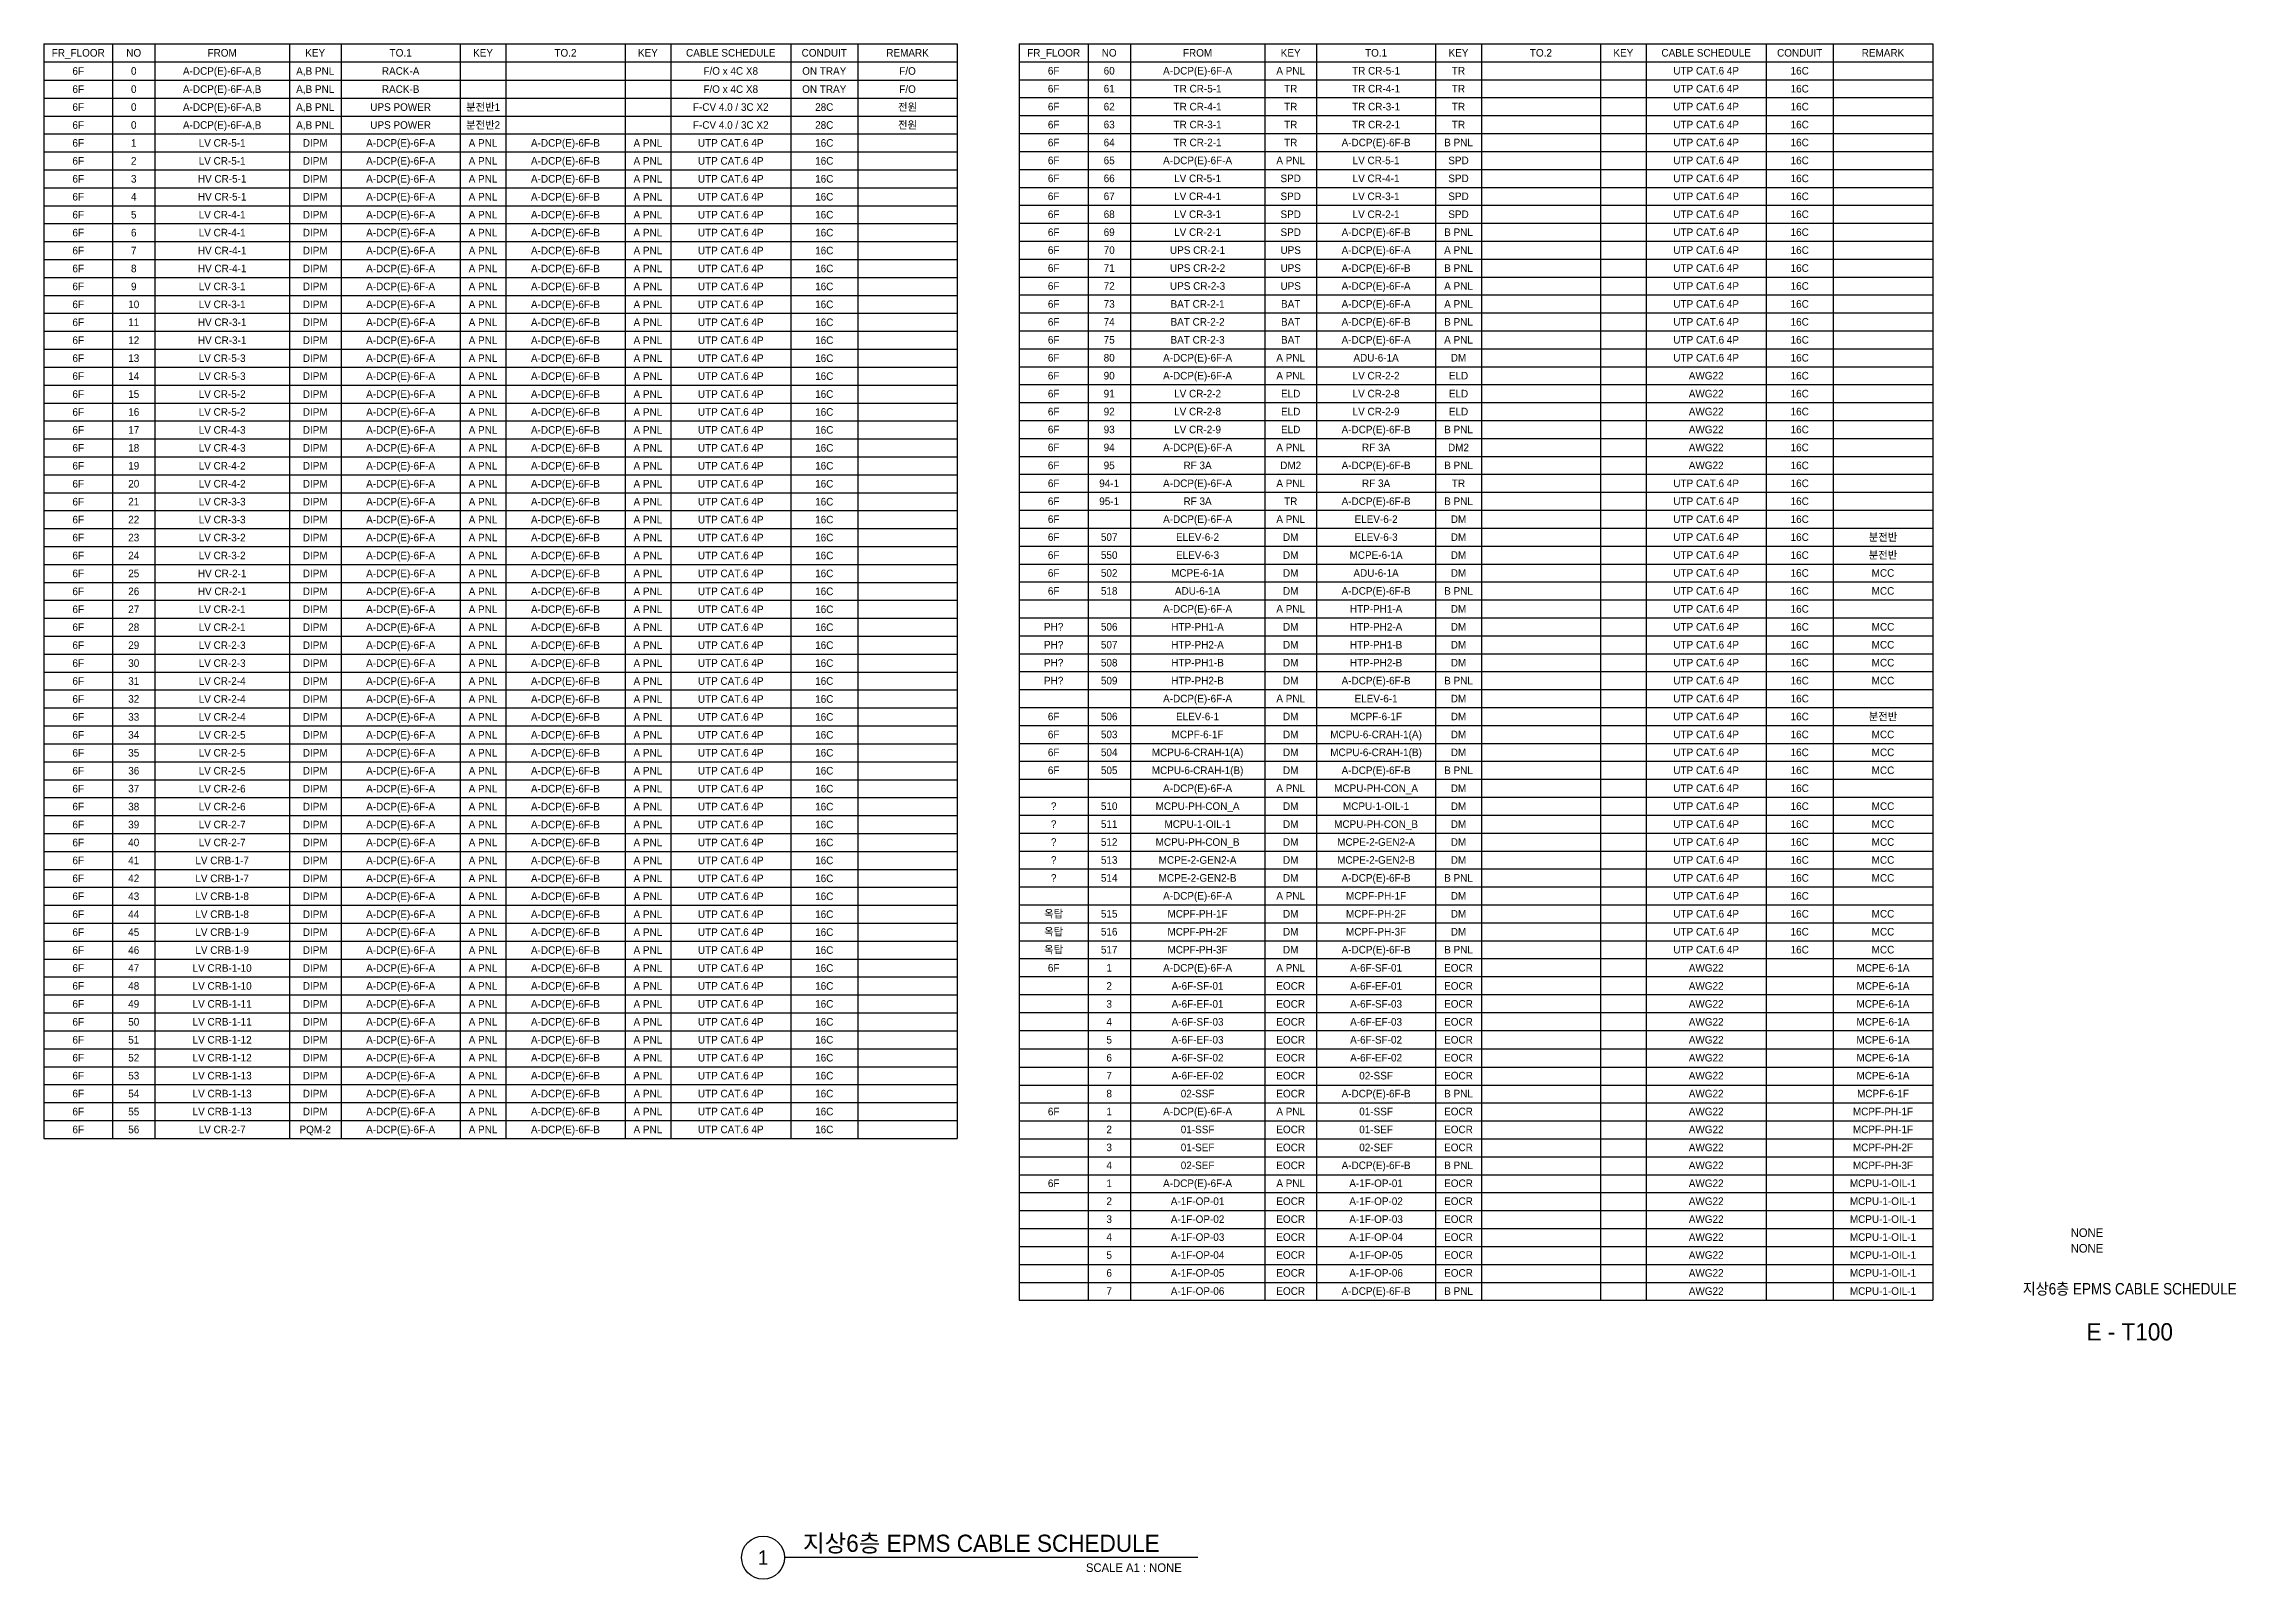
# Model space of a CAD drawing. Header units: millimetres. Extents: x 89450 to 753248, y -530175 to 1209785.
# Drawn here: x 386107 to 500635, y 717225 to 797425 of the extents above; entities that cross this region are included whole.
import ezdxf
from ezdxf.enums import TextEntityAlignment as Align

# ---------------------------------------------------------------- set-up
doc = ezdxf.new("R2010")
doc.units = ezdxf.units.MM
doc.header["$LTSCALE"] = 150
for name, color, linetype in [('-----29 Cable Schedule', 1, 'Continuous'), ('-----30 Text', 2, 'Continuous'), ('-----41 Drawing Title', 2, 'Continuous'), ('-----42 Drawing Number', 2, 'Continuous'), ('-----43 Drawing Scale', 3, 'Continuous')]:
    doc.layers.add(name, color=color, linetype=linetype)
doc.styles.add('ELEC', font='')
doc.styles.get('ELEC').set_extended_font_data('Dotum')

msp = doc.modelspace()

# ---------------------------------------------------------------- texts
at = {"layer": '-----30 Text', "style": 'ELEC'}
for s, height, p in [('FR_FLOOR', 396.6, (387903, 796957)), ('NO', 396.6, (390803, 796957)), ('FROM', 396.6, (395421, 796957)), ('KEY', 396.6, (400284, 796957)), ('TO.1', 396.6, (404746, 796957)), ('KEY', 396.6, (409051, 796957)), ('TO.2', 396.6, (413357, 796957)), ('KEY', 396.6, (417663, 796957)), ('CABLE SCHEDULE', 396.6, (421991, 796957)), ('CONDUIT', 396.6, (426876, 796957)), ('REMARK', 396.6, (431227, 796957)), ('FR_FLOOR', 396.6, (438861, 796957)), ('NO', 396.6, (441761, 796957)), ('FROM', 396.6, (446379, 796957)), ('KEY', 396.6, (451243, 796957)), ('TO.1', 396.6, (455704, 796957)), ('KEY', 396.6, (460010, 796957)), ('TO.2', 396.6, (464316, 796957)), ('KEY', 396.6, (468621, 796957)), ('CABLE SCHEDULE', 396.6, (472949, 796957)), ('CONDUIT', 396.6, (477835, 796957)), ('REMARK', 396.6, (482185, 796957)), ('6F', 396.6, (387903, 796008)), ('0', 397, (390803, 796008)), ('A-DCP(E)-6F-A,B', 396.6, (395421, 796008)), ('A,B PNL', 396.6, (400284, 796008)), ('RACK-A', 396.6, (404746, 796008)), ('F/O x 4C X8', 396.6, (421991, 796008)), ('ON TRAY', 396.6, (426876, 796008)), ('F/O', 396.6, (431227, 796008)), ('6F', 396.6, (438861, 796020)), ('60', 396.6, (441761, 796020)), ('A-DCP(E)-6F-A', 396.6, (446379, 796020)), ('A PNL', 396.6, (451243, 796020)), ('TR CR-5-1', 396.6, (455704, 796020)), ('TR', 396.6, (460010, 796020)), ('UTP CAT.6 4P', 396.6, (472949, 796020)), ('16C', 396.6, (477835, 796020)), ('6F', 396.6, (387903, 795060)), ('0', 397, (390803, 795060)), ('A-DCP(E)-6F-A,B', 396.6, (395421, 795060)), ('A,B PNL', 396.6, (400284, 795060)), ('RACK-B', 396.6, (404746, 795060)), ('F/O x 4C X8', 396.6, (421991, 795060)), ('ON TRAY', 396.6, (426876, 795060)), ('F/O', 396.6, (431227, 795060)), ('6F', 396.6, (438861, 795083)), ('61', 396.6, (441761, 795083)), ('TR CR-5-1', 396.6, (446379, 795083)), ('TR', 396.6, (451243, 795083)), ('TR CR-4-1', 396.6, (455704, 795083)), ('TR', 396.6, (460010, 795083)), ('UTP CAT.6 4P', 396.6, (472949, 795083)), ('16C', 396.6, (477835, 795083)), ('6F', 396.6, (387903, 794123)), ('0', 397, (390803, 794123)), ('A-DCP(E)-6F-A,B', 396.6, (395421, 794123)), ('A,B PNL', 396.6, (400284, 794123)), ('UPS POWER', 396.6, (404746, 794123)), ('분전반1', 396.6, (409051, 794123)), ('F-CV 4.0 / 3C X2', 396.6, (421991, 794123)), ('28C', 396.6, (426876, 794123)), ('전원', 396.6, (431227, 794123)), ('6F', 396.6, (438861, 794146)), ('62', 396.6, (441761, 794146)), ('TR CR-4-1', 396.6, (446379, 794146)), ('TR', 396.6, (451243, 794146)), ('TR CR-3-1', 396.6, (455704, 794146)), ('TR', 396.6, (460010, 794146)), ('UTP CAT.6 4P', 396.6, (472949, 794146)), ('16C', 396.6, (477835, 794146)), ('6F', 396.6, (387903, 793186)), ('0', 397, (390803, 793186)), ('A-DCP(E)-6F-A,B', 396.6, (395421, 793186)), ('A,B PNL', 396.6, (400284, 793186)), ('UPS POWER', 396.6, (404746, 793186)), ('분전반2', 396.6, (409051, 793186)), ('F-CV 4.0 / 3C X2', 396.6, (421991, 793186)), ('28C', 396.6, (426876, 793186)), ('전원', 396.6, (431227, 793186)), ('6F', 396.6, (438861, 793209)), ('63', 396.6, (441761, 793209)), ('TR CR-3-1', 396.6, (446379, 793209)), ('TR', 396.6, (451243, 793209)), ('TR CR-2-1', 396.6, (455704, 793209)), ('TR', 396.6, (460010, 793209)), ('UTP CAT.6 4P', 396.6, (472949, 793209)), ('16C', 396.6, (477835, 793209)), ('6F', 396.6, (387903, 792249)), ('6F', 396.6, (387903, 791312)), ('2', 397, (390803, 791312)), ('1', 397, (390803, 792249)), ('LV CR-5-1', 396.6, (395421, 792249)), ('LV CR-5-1', 396.6, (395421, 791312)), ('DIPM', 396.6, (400284, 792249)), ('DIPM', 396.6, (400284, 791312)), ('A-DCP(E)-6F-A', 396.6, (404746, 792249)), ('A-DCP(E)-6F-A', 396.6, (404746, 791312)), ('A PNL', 396.6, (409051, 792249)), ('A PNL', 396.6, (409051, 791312)), ('A-DCP(E)-6F-B', 396.6, (413357, 792249)), ('A-DCP(E)-6F-B', 396.6, (413357, 791312)), ('A PNL', 396.6, (417663, 792249)), ('A PNL', 396.6, (417663, 791312)), ('UTP CAT.6 4P', 396.6, (421991, 792249)), ('UTP CAT.6 4P', 396.6, (421991, 791312)), ('16C', 396.6, (426876, 792249)), ('16C', 396.6, (426876, 791312)), ('6F', 396.6, (438861, 792272)), ('6F', 396.6, (438861, 791335)), ('64', 396.6, (441761, 792272)), ('65', 396.6, (441761, 791335)), ('A-DCP(E)-6F-A', 396.6, (446379, 791335)), ('TR CR-2-1', 396.6, (446379, 792272)), ('A PNL', 396.6, (451243, 791335)), ('TR', 396.6, (451243, 792272)), ('A-DCP(E)-6F-B', 396.6, (455704, 792272)), ('LV CR-5-1', 396.6, (455704, 791335)), ('B PNL', 396.6, (460010, 792272)), ('SPD', 396.6, (460010, 791335)), ('UTP CAT.6 4P', 396.6, (472949, 792272)), ('UTP CAT.6 4P', 396.6, (472949, 791335)), ('16C', 396.6, (477835, 792272)), ('16C', 396.6, (477835, 791335)), ('6F', 396.6, (387903, 790375)), ('3', 397, (390803, 790375)), ('HV CR-5-1', 396.6, (395421, 790375)), ('DIPM', 396.6, (400284, 790375)), ('A-DCP(E)-6F-A', 396.6, (404746, 790375)), ('A PNL', 396.6, (409051, 790375)), ('A-DCP(E)-6F-B', 396.6, (413357, 790375)), ('A PNL', 396.6, (417663, 790375)), ('UTP CAT.6 4P', 396.6, (421991, 790375)), ('16C', 396.6, (426876, 790375)), ('6F', 396.6, (438861, 790398)), ('66', 396.6, (441761, 790398)), ('LV CR-5-1', 396.6, (446379, 790398)), ('SPD', 396.6, (451243, 790398)), ('LV CR-4-1', 396.6, (455704, 790398)), ('SPD', 396.6, (460010, 790398)), ('UTP CAT.6 4P', 396.6, (472949, 790398)), ('16C', 396.6, (477835, 790398)), ('6F', 396.6, (387903, 789438)), ('4', 397, (390803, 789438)), ('HV CR-5-1', 396.6, (395421, 789438)), ('DIPM', 396.6, (400284, 789438)), ('A-DCP(E)-6F-A', 396.6, (404746, 789438)), ('A PNL', 396.6, (409051, 789438)), ('A-DCP(E)-6F-B', 396.6, (413357, 789438)), ('A PNL', 396.6, (417663, 789438)), ('UTP CAT.6 4P', 396.6, (421991, 789438)), ('16C', 396.6, (426876, 789438)), ('6F', 396.6, (438861, 789461)), ('67', 396.6, (441761, 789461)), ('LV CR-4-1', 396.6, (446379, 789461)), ('SPD', 396.6, (451243, 789461)), ('LV CR-3-1', 396.6, (455704, 789461)), ('SPD', 396.6, (460010, 789461)), ('UTP CAT.6 4P', 396.6, (472949, 789461)), ('16C', 396.6, (477835, 789461)), ('6F', 396.6, (387903, 788501)), ('5', 397, (390803, 788501)), ('LV CR-4-1', 396.6, (395421, 788501)), ('DIPM', 396.6, (400284, 788501)), ('A-DCP(E)-6F-A', 396.6, (404746, 788501)), ('A PNL', 396.6, (409051, 788501)), ('A-DCP(E)-6F-B', 396.6, (413357, 788501)), ('A PNL', 396.6, (417663, 788501)), ('UTP CAT.6 4P', 396.6, (421991, 788501)), ('16C', 396.6, (426876, 788501)), ('6F', 396.6, (438861, 788524)), ('68', 396.6, (441761, 788524)), ('LV CR-3-1', 396.6, (446379, 788524)), ('SPD', 396.6, (451243, 788524)), ('LV CR-2-1', 396.6, (455704, 788524)), ('SPD', 396.6, (460010, 788524)), ('UTP CAT.6 4P', 396.6, (472949, 788524)), ('16C', 396.6, (477835, 788524)), ('6F', 396.6, (387903, 787564)), ('6F', 396.6, (387903, 786628)), ('6', 397, (390803, 787564)), ('7', 397, (390803, 786628)), ('HV CR-4-1', 396.6, (395421, 786628)), ('LV CR-4-1', 396.6, (395421, 787564)), ('DIPM', 396.6, (400284, 787564)), ('DIPM', 396.6, (400284, 786628)), ('A-DCP(E)-6F-A', 396.6, (404746, 787564)), ('A-DCP(E)-6F-A', 396.6, (404746, 786628)), ('A PNL', 396.6, (409051, 787564)), ('A PNL', 396.6, (409051, 786628)), ('A-DCP(E)-6F-B', 396.6, (413357, 787564)), ('A-DCP(E)-6F-B', 396.6, (413357, 786628)), ('A PNL', 396.6, (417663, 787564)), ('A PNL', 396.6, (417663, 786628)), ('UTP CAT.6 4P', 396.6, (421991, 787564)), ('UTP CAT.6 4P', 396.6, (421991, 786628)), ('16C', 396.6, (426876, 787564)), ('16C', 396.6, (426876, 786628)), ('6F', 396.6, (438861, 787587)), ('6F', 396.6, (438861, 786650)), ('69', 396.6, (441761, 787587)), ('70', 396.6, (441761, 786650)), ('UPS CR-2-1', 396.6, (446379, 786650)), ('LV CR-2-1', 396.6, (446379, 787587)), ('SPD', 396.6, (451243, 787587)), ('UPS', 396.6, (451243, 786650)), ('A-DCP(E)-6F-B', 396.6, (455704, 787587)), ('A-DCP(E)-6F-A', 396.6, (455704, 786650)), ('A PNL', 396.6, (460010, 786650)), ('B PNL', 396.6, (460010, 787587)), ('UTP CAT.6 4P', 396.6, (472949, 787587)), ('UTP CAT.6 4P', 396.6, (472949, 786650)), ('16C', 396.6, (477835, 787587)), ('16C', 396.6, (477835, 786650)), ('6F', 396.6, (387903, 785691)), ('8', 397, (390803, 785691)), ('HV CR-4-1', 396.6, (395421, 785691)), ('DIPM', 396.6, (400284, 785691)), ('A-DCP(E)-6F-A', 396.6, (404746, 785691)), ('A PNL', 396.6, (409051, 785691)), ('A-DCP(E)-6F-B', 396.6, (413357, 785691)), ('A PNL', 396.6, (417663, 785691)), ('UTP CAT.6 4P', 396.6, (421991, 785691)), ('16C', 396.6, (426876, 785691)), ('6F', 396.6, (438861, 785713)), ('71', 396.6, (441761, 785713)), ('UPS CR-2-2', 396.6, (446379, 785713)), ('UPS', 396.6, (451243, 785713)), ('A-DCP(E)-6F-B', 396.6, (455704, 785713)), ('B PNL', 396.6, (460010, 785713)), ('UTP CAT.6 4P', 396.6, (472949, 785713)), ('16C', 396.6, (477835, 785713)), ('6F', 396.6, (387903, 784754)), ('9', 397, (390803, 784754)), ('LV CR-3-1', 396.6, (395421, 784754)), ('DIPM', 396.6, (400284, 784754)), ('A-DCP(E)-6F-A', 396.6, (404746, 784754)), ('A PNL', 396.6, (409051, 784754)), ('A-DCP(E)-6F-B', 396.6, (413357, 784754)), ('A PNL', 396.6, (417663, 784754)), ('UTP CAT.6 4P', 396.6, (421991, 784754)), ('16C', 396.6, (426876, 784754)), ('6F', 396.6, (438861, 784776)), ('72', 396.6, (441761, 784776)), ('UPS CR-2-3', 396.6, (446379, 784776)), ('UPS', 396.6, (451243, 784776)), ('A-DCP(E)-6F-A', 396.6, (455704, 784776)), ('A PNL', 396.6, (460010, 784776)), ('UTP CAT.6 4P', 396.6, (472949, 784776)), ('16C', 396.6, (477835, 784776)), ('6F', 396.6, (387903, 783817)), ('10', 396.6, (390803, 783817)), ('LV CR-3-1', 396.6, (395421, 783817)), ('DIPM', 396.6, (400284, 783817)), ('A-DCP(E)-6F-A', 396.6, (404746, 783817)), ('A PNL', 396.6, (409051, 783817)), ('A-DCP(E)-6F-B', 396.6, (413357, 783817)), ('A PNL', 396.6, (417663, 783817)), ('UTP CAT.6 4P', 396.6, (421991, 783817)), ('16C', 396.6, (426876, 783817)), ('6F', 396.6, (438861, 783839)), ('73', 396.6, (441761, 783839)), ('BAT CR-2-1', 396.6, (446379, 783839)), ('BAT', 396.6, (451243, 783839)), ('A-DCP(E)-6F-A', 396.6, (455704, 783839)), ('A PNL', 396.6, (460010, 783839)), ('UTP CAT.6 4P', 396.6, (472949, 783839)), ('16C', 396.6, (477835, 783839)), ('6F', 396.6, (387903, 782880)), ('11', 396.6, (390803, 782880)), ('HV CR-3-1', 396.6, (395421, 782880)), ('DIPM', 396.6, (400284, 782880)), ('A-DCP(E)-6F-A', 396.6, (404746, 782880)), ('A PNL', 396.6, (409051, 782880)), ('A-DCP(E)-6F-B', 396.6, (413357, 782880)), ('A PNL', 396.6, (417663, 782880)), ('UTP CAT.6 4P', 396.6, (421991, 782880)), ('16C', 396.6, (426876, 782880)), ('6F', 396.6, (438861, 782902)), ('74', 396.6, (441761, 782902)), ('BAT CR-2-2', 396.6, (446379, 782902)), ('BAT', 396.6, (451243, 782902)), ('A-DCP(E)-6F-B', 396.6, (455704, 782902)), ('B PNL', 396.6, (460010, 782902)), ('UTP CAT.6 4P', 396.6, (472949, 782902)), ('16C', 396.6, (477835, 782902)), ('6F', 396.6, (387903, 781943)), ('6F', 396.6, (387903, 781006)), ('12', 396.6, (390803, 781943)), ('13', 396.6, (390803, 781006)), ('HV CR-3-1', 396.6, (395421, 781943)), ('LV CR-5-3', 396.6, (395421, 781006)), ('DIPM', 396.6, (400284, 781943)), ('DIPM', 396.6, (400284, 781006)), ('A-DCP(E)-6F-A', 396.6, (404746, 781943)), ('A-DCP(E)-6F-A', 396.6, (404746, 781006)), ('A PNL', 396.6, (409051, 781943)), ('A PNL', 396.6, (409051, 781006)), ('A-DCP(E)-6F-B', 396.6, (413357, 781943)), ('A-DCP(E)-6F-B', 396.6, (413357, 781006)), ('A PNL', 396.6, (417663, 781943)), ('A PNL', 396.6, (417663, 781006)), ('UTP CAT.6 4P', 396.6, (421991, 781943)), ('UTP CAT.6 4P', 396.6, (421991, 781006)), ('16C', 396.6, (426876, 781943)), ('16C', 396.6, (426876, 781006)), ('6F', 396.6, (438861, 781965)), ('6F', 396.6, (438861, 781028)), ('80', 396.6, (441761, 781028)), ('75', 396.6, (441761, 781965)), ('A-DCP(E)-6F-A', 396.6, (446379, 781028)), ('BAT CR-2-3', 396.6, (446379, 781965)), ('A PNL', 396.6, (451243, 781028)), ('BAT', 396.6, (451243, 781965)), ('A-DCP(E)-6F-A', 396.6, (455704, 781965)), ('ADU-6-1A', 396.6, (455704, 781028)), ('A PNL', 396.6, (460010, 781965)), ('DM', 396.6, (460010, 781028)), ('UTP CAT.6 4P', 396.6, (472949, 781965)), ('UTP CAT.6 4P', 396.6, (472949, 781028)), ('16C', 396.6, (477835, 781965)), ('16C', 396.6, (477835, 781028)), ('6F', 396.6, (387903, 780069)), ('14', 396.6, (390803, 780069)), ('LV CR-5-3', 396.6, (395421, 780069)), ('DIPM', 396.6, (400284, 780069)), ('A-DCP(E)-6F-A', 396.6, (404746, 780069)), ('A PNL', 396.6, (409051, 780069)), ('A-DCP(E)-6F-B', 396.6, (413357, 780069)), ('A PNL', 396.6, (417663, 780069)), ('UTP CAT.6 4P', 396.6, (421991, 780069)), ('16C', 396.6, (426876, 780069)), ('6F', 396.6, (438861, 780091)), ('90', 396.6, (441761, 780091)), ('A-DCP(E)-6F-A', 396.6, (446379, 780091)), ('A PNL', 396.6, (451243, 780091)), ('LV CR-2-2', 396.6, (455704, 780091)), ('ELD', 396.6, (460010, 780091)), ('AWG22', 396.6, (472949, 780091)), ('16C', 396.6, (477835, 780091)), ('6F', 396.6, (387903, 779132)), ('15', 396.6, (390803, 779132)), ('LV CR-5-2', 396.6, (395421, 779132)), ('DIPM', 396.6, (400284, 779132)), ('A-DCP(E)-6F-A', 396.6, (404746, 779132)), ('A PNL', 396.6, (409051, 779132)), ('A-DCP(E)-6F-B', 396.6, (413357, 779132)), ('A PNL', 396.6, (417663, 779132)), ('UTP CAT.6 4P', 396.6, (421991, 779132)), ('16C', 396.6, (426876, 779132)), ('6F', 396.6, (438861, 779154)), ('91', 396.6, (441761, 779154)), ('LV CR-2-2', 396.6, (446379, 779154)), ('ELD', 396.6, (451243, 779154)), ('LV CR-2-8', 396.6, (455704, 779154)), ('ELD', 396.6, (460010, 779154)), ('AWG22', 396.6, (472949, 779154)), ('16C', 396.6, (477835, 779154)), ('6F', 396.6, (387903, 778195)), ('16', 396.6, (390803, 778195)), ('LV CR-5-2', 396.6, (395421, 778195)), ('DIPM', 396.6, (400284, 778195)), ('A-DCP(E)-6F-A', 396.6, (404746, 778195)), ('A PNL', 396.6, (409051, 778195)), ('A-DCP(E)-6F-B', 396.6, (413357, 778195)), ('A PNL', 396.6, (417663, 778195)), ('UTP CAT.6 4P', 396.6, (421991, 778195)), ('16C', 396.6, (426876, 778195)), ('6F', 396.6, (438861, 778217)), ('92', 396.6, (441761, 778217)), ('LV CR-2-8', 396.6, (446379, 778217)), ('ELD', 396.6, (451243, 778217)), ('LV CR-2-9', 396.6, (455704, 778217)), ('ELD', 396.6, (460010, 778217)), ('AWG22', 396.6, (472949, 778217)), ('16C', 396.6, (477835, 778217)), ('6F', 396.6, (387903, 777258)), ('6F', 396.6, (387903, 776321)), ('17', 396.6, (390803, 777258)), ('18', 396.6, (390803, 776321)), ('LV CR-4-3', 396.6, (395421, 777258)), ('LV CR-4-3', 396.6, (395421, 776321)), ('DIPM', 396.6, (400284, 777258)), ('DIPM', 396.6, (400284, 776321)), ('A-DCP(E)-6F-A', 396.6, (404746, 777258)), ('A-DCP(E)-6F-A', 396.6, (404746, 776321)), ('A PNL', 396.6, (409051, 777258)), ('A PNL', 396.6, (409051, 776321)), ('A-DCP(E)-6F-B', 396.6, (413357, 777258)), ('A-DCP(E)-6F-B', 396.6, (413357, 776321)), ('A PNL', 396.6, (417663, 777258)), ('A PNL', 396.6, (417663, 776321)), ('UTP CAT.6 4P', 396.6, (421991, 777258)), ('UTP CAT.6 4P', 396.6, (421991, 776321)), ('16C', 396.6, (426876, 777258)), ('16C', 396.6, (426876, 776321)), ('6F', 396.6, (438861, 777280)), ('6F', 396.6, (438861, 776343)), ('93', 396.6, (441761, 777280)), ('94', 396.6, (441761, 776343)), ('A-DCP(E)-6F-A', 396.6, (446379, 776343)), ('LV CR-2-9', 396.6, (446379, 777280)), ('A PNL', 396.6, (451243, 776343)), ('ELD', 396.6, (451243, 777280)), ('A-DCP(E)-6F-B', 396.6, (455704, 777280)), ('RF 3A', 396.6, (455704, 776343)), ('B PNL', 396.6, (460010, 777280)), ('DM2', 396.6, (460010, 776343)), ('AWG22', 396.6, (472949, 777280)), ('AWG22', 396.6, (472949, 776343)), ('16C', 396.6, (477835, 777280)), ('16C', 396.6, (477835, 776343)), ('6F', 396.6, (387903, 775384)), ('19', 396.6, (390803, 775384)), ('LV CR-4-2', 396.6, (395421, 775384)), ('DIPM', 396.6, (400284, 775384)), ('A-DCP(E)-6F-A', 396.6, (404746, 775384)), ('A PNL', 396.6, (409051, 775384)), ('A-DCP(E)-6F-B', 396.6, (413357, 775384)), ('A PNL', 396.6, (417663, 775384)), ('UTP CAT.6 4P', 396.6, (421991, 775384)), ('16C', 396.6, (426876, 775384)), ('6F', 396.6, (438861, 775406)), ('95', 396.6, (441761, 775406)), ('RF 3A', 396.6, (446379, 775406)), ('DM2', 396.6, (451243, 775406)), ('A-DCP(E)-6F-B', 396.6, (455704, 775406)), ('B PNL', 396.6, (460010, 775406)), ('AWG22', 396.6, (472949, 775406)), ('16C', 396.6, (477835, 775406)), ('6F', 396.6, (387903, 774447)), ('20', 396.6, (390803, 774447)), ('LV CR-4-2', 396.6, (395421, 774447)), ('DIPM', 396.6, (400284, 774447)), ('A-DCP(E)-6F-A', 396.6, (404746, 774447)), ('A PNL', 396.6, (409051, 774447)), ('A-DCP(E)-6F-B', 396.6, (413357, 774447)), ('A PNL', 396.6, (417663, 774447)), ('UTP CAT.6 4P', 396.6, (421991, 774447)), ('16C', 396.6, (426876, 774447)), ('6F', 396.6, (438861, 774469)), ('94-1', 396.6, (441761, 774469)), ('A-DCP(E)-6F-A', 396.6, (446379, 774469)), ('A PNL', 396.6, (451243, 774469)), ('RF 3A', 396.6, (455704, 774469)), ('TR', 396.6, (460010, 774469)), ('UTP CAT.6 4P', 396.6, (472949, 774469)), ('16C', 396.6, (477835, 774469)), ('6F', 396.6, (387903, 773510)), ('21', 396.6, (390803, 773510)), ('LV CR-3-3', 396.6, (395421, 773510)), ('DIPM', 396.6, (400284, 773510)), ('A-DCP(E)-6F-A', 396.6, (404746, 773510)), ('A PNL', 396.6, (409051, 773510)), ('A-DCP(E)-6F-B', 396.6, (413357, 773510)), ('A PNL', 396.6, (417663, 773510)), ('UTP CAT.6 4P', 396.6, (421991, 773510)), ('16C', 396.6, (426876, 773510)), ('6F', 396.6, (438861, 773532)), ('95-1', 396.6, (441761, 773532)), ('RF 3A', 396.6, (446379, 773532)), ('TR', 396.6, (451243, 773532)), ('A-DCP(E)-6F-B', 396.6, (455704, 773532)), ('B PNL', 396.6, (460010, 773532)), ('UTP CAT.6 4P', 396.6, (472949, 773532)), ('16C', 396.6, (477835, 773532)), ('6F', 396.6, (387903, 772573)), ('22', 396.6, (390803, 772573)), ('LV CR-3-3', 396.6, (395421, 772573)), ('DIPM', 396.6, (400284, 772573)), ('A-DCP(E)-6F-A', 396.6, (404746, 772573)), ('A PNL', 396.6, (409051, 772573)), ('A-DCP(E)-6F-B', 396.6, (413357, 772573)), ('A PNL', 396.6, (417663, 772573)), ('UTP CAT.6 4P', 396.6, (421991, 772573)), ('16C', 396.6, (426876, 772573)), ('6F', 396.6, (438861, 772595)), ('A-DCP(E)-6F-A', 396.6, (446379, 772595)), ('A PNL', 396.6, (451243, 772595)), ('ELEV-6-2', 396.6, (455704, 772595)), ('DM', 396.6, (460010, 772595)), ('UTP CAT.6 4P', 396.6, (472949, 772595)), ('16C', 396.6, (477835, 772595)), ('6F', 396.6, (387903, 771636)), ('6F', 396.6, (387903, 770699)), ('23', 396.6, (390803, 771636)), ('24', 396.6, (390803, 770699)), ('LV CR-3-2', 396.6, (395421, 771636)), ('LV CR-3-2', 396.6, (395421, 770699)), ('DIPM', 396.6, (400284, 771636)), ('DIPM', 396.6, (400284, 770699)), ('A-DCP(E)-6F-A', 396.6, (404746, 771636)), ('A-DCP(E)-6F-A', 396.6, (404746, 770699)), ('A PNL', 396.6, (409051, 771636)), ('A PNL', 396.6, (409051, 770699)), ('A-DCP(E)-6F-B', 396.6, (413357, 771636)), ('A-DCP(E)-6F-B', 396.6, (413357, 770699)), ('A PNL', 396.6, (417663, 771636)), ('A PNL', 396.6, (417663, 770699)), ('UTP CAT.6 4P', 396.6, (421991, 771636)), ('UTP CAT.6 4P', 396.6, (421991, 770699)), ('16C', 396.6, (426876, 771636)), ('16C', 396.6, (426876, 770699)), ('6F', 396.6, (438861, 771658)), ('6F', 396.6, (438861, 770721)), ('507', 396.6, (441761, 771658)), ('550', 396.6, (441761, 770721)), ('ELEV-6-2', 396.6, (446379, 771658)), ('ELEV-6-3', 396.6, (446379, 770721)), ('DM', 396.6, (451243, 771658)), ('DM', 396.6, (451243, 770721)), ('MCPE-6-1A', 396.6, (455704, 770721)), ('ELEV-6-3', 396.6, (455704, 771658)), ('DM', 396.6, (460010, 771658)), ('DM', 396.6, (460010, 770721)), ('UTP CAT.6 4P', 396.6, (472949, 771658)), ('UTP CAT.6 4P', 396.6, (472949, 770721)), ('16C', 396.6, (477835, 771658)), ('16C', 396.6, (477835, 770721)), ('분전반', 396.6, (482185, 771658)), ('분전반', 396.6, (482185, 770721)), ('6F', 396.6, (387903, 769762)), ('25', 396.6, (390803, 769762)), ('HV CR-2-1', 396.6, (395421, 769762)), ('DIPM', 396.6, (400284, 769762)), ('A-DCP(E)-6F-A', 396.6, (404746, 769762)), ('A PNL', 396.6, (409051, 769762)), ('A-DCP(E)-6F-B', 396.6, (413357, 769762)), ('A PNL', 396.6, (417663, 769762)), ('UTP CAT.6 4P', 396.6, (421991, 769762)), ('16C', 396.6, (426876, 769762)), ('6F', 396.6, (438861, 769784)), ('502', 396.6, (441761, 769784)), ('MCPE-6-1A', 396.6, (446379, 769784)), ('DM', 396.6, (451243, 769784)), ('ADU-6-1A', 396.6, (455704, 769784)), ('DM', 396.6, (460010, 769784)), ('UTP CAT.6 4P', 396.6, (472949, 769784)), ('16C', 396.6, (477835, 769784)), ('MCC', 396.6, (482185, 769784)), ('6F', 396.6, (387903, 768825)), ('26', 396.6, (390803, 768825)), ('HV CR-2-1', 396.6, (395421, 768825)), ('DIPM', 396.6, (400284, 768825)), ('A-DCP(E)-6F-A', 396.6, (404746, 768825)), ('A PNL', 396.6, (409051, 768825)), ('A-DCP(E)-6F-B', 396.6, (413357, 768825)), ('A PNL', 396.6, (417663, 768825)), ('UTP CAT.6 4P', 396.6, (421991, 768825)), ('16C', 396.6, (426876, 768825)), ('6F', 396.6, (438861, 768847)), ('518', 396.6, (441761, 768847)), ('ADU-6-1A', 396.6, (446379, 768847)), ('DM', 396.6, (451243, 768847)), ('A-DCP(E)-6F-B', 396.6, (455704, 768847)), ('B PNL', 396.6, (460010, 768847)), ('UTP CAT.6 4P', 396.6, (472949, 768847)), ('16C', 396.6, (477835, 768847)), ('MCC', 396.6, (482185, 768847)), ('6F', 396.6, (387903, 767888)), ('27', 396.6, (390803, 767888)), ('LV CR-2-1', 396.6, (395421, 767888)), ('DIPM', 396.6, (400284, 767888)), ('A-DCP(E)-6F-A', 396.6, (404746, 767888)), ('A PNL', 396.6, (409051, 767888)), ('A-DCP(E)-6F-B', 396.6, (413357, 767888)), ('A PNL', 396.6, (417663, 767888)), ('UTP CAT.6 4P', 396.6, (421991, 767888)), ('16C', 396.6, (426876, 767888)), ('A-DCP(E)-6F-A', 396.6, (446379, 767910)), ('A PNL', 396.6, (451243, 767910)), ('HTP-PH1-A', 396.6, (455704, 767910)), ('DM', 396.6, (460010, 767910)), ('UTP CAT.6 4P', 396.6, (472949, 767910)), ('16C', 396.6, (477835, 767910)), ('6F', 396.6, (387903, 766951)), ('6F', 396.6, (387903, 766014)), ('28', 396.6, (390803, 766951)), ('29', 396.6, (390803, 766014)), ('LV CR-2-1', 396.6, (395421, 766951)), ('LV CR-2-3', 396.6, (395421, 766014)), ('DIPM', 396.6, (400284, 766951)), ('DIPM', 396.6, (400284, 766014)), ('A-DCP(E)-6F-A', 396.6, (404746, 766951)), ('A-DCP(E)-6F-A', 396.6, (404746, 766014)), ('A PNL', 396.6, (409051, 766951)), ('A PNL', 396.6, (409051, 766014)), ('A-DCP(E)-6F-B', 396.6, (413357, 766951)), ('A-DCP(E)-6F-B', 396.6, (413357, 766014)), ('A PNL', 396.6, (417663, 766951)), ('A PNL', 396.6, (417663, 766014)), ('UTP CAT.6 4P', 396.6, (421991, 766951)), ('UTP CAT.6 4P', 396.6, (421991, 766014)), ('16C', 396.6, (426876, 766951)), ('16C', 396.6, (426876, 766014)), ('PH?', 396.6, (438861, 766973)), ('PH?', 396.6, (438861, 766036)), ('506', 396.6, (441761, 766973)), ('507', 396.6, (441761, 766036)), ('HTP-PH1-A', 396.6, (446379, 766973)), ('HTP-PH2-A', 396.6, (446379, 766036)), ('DM', 396.6, (451243, 766973)), ('DM', 396.6, (451243, 766036)), ('HTP-PH2-A', 396.6, (455704, 766973)), ('HTP-PH1-B', 396.6, (455704, 766036)), ('DM', 396.6, (460010, 766973)), ('DM', 396.6, (460010, 766036)), ('UTP CAT.6 4P', 396.6, (472949, 766973)), ('UTP CAT.6 4P', 396.6, (472949, 766036)), ('16C', 396.6, (477835, 766973)), ('16C', 396.6, (477835, 766036)), ('MCC', 396.6, (482185, 766973)), ('MCC', 396.6, (482185, 766036)), ('6F', 396.6, (387903, 765077)), ('30', 396.6, (390803, 765077)), ('LV CR-2-3', 396.6, (395421, 765077)), ('DIPM', 396.6, (400284, 765077)), ('A-DCP(E)-6F-A', 396.6, (404746, 765077)), ('A PNL', 396.6, (409051, 765077)), ('A-DCP(E)-6F-B', 396.6, (413357, 765077)), ('A PNL', 396.6, (417663, 765077)), ('UTP CAT.6 4P', 396.6, (421991, 765077)), ('16C', 396.6, (426876, 765077)), ('PH?', 396.6, (438861, 765099)), ('508', 396.6, (441761, 765099)), ('HTP-PH1-B', 396.6, (446379, 765099)), ('DM', 396.6, (451243, 765099)), ('HTP-PH2-B', 396.6, (455704, 765099)), ('DM', 396.6, (460010, 765099)), ('UTP CAT.6 4P', 396.6, (472949, 765099)), ('16C', 396.6, (477835, 765099)), ('MCC', 396.6, (482185, 765099)), ('6F', 396.6, (387903, 764140)), ('31', 396.6, (390803, 764140)), ('LV CR-2-4', 396.6, (395421, 764140)), ('DIPM', 396.6, (400284, 764140)), ('A-DCP(E)-6F-A', 396.6, (404746, 764140)), ('A PNL', 396.6, (409051, 764140)), ('A-DCP(E)-6F-B', 396.6, (413357, 764140)), ('A PNL', 396.6, (417663, 764140)), ('UTP CAT.6 4P', 396.6, (421991, 764140)), ('16C', 396.6, (426876, 764140)), ('PH?', 396.6, (438861, 764162)), ('509', 396.6, (441761, 764162)), ('HTP-PH2-B', 396.6, (446379, 764162)), ('DM', 396.6, (451243, 764162)), ('A-DCP(E)-6F-B', 396.6, (455704, 764162)), ('B PNL', 396.6, (460010, 764162)), ('UTP CAT.6 4P', 396.6, (472949, 764162)), ('16C', 396.6, (477835, 764162)), ('MCC', 396.6, (482185, 764162)), ('6F', 396.6, (387903, 763203)), ('32', 396.6, (390803, 763203)), ('LV CR-2-4', 396.6, (395421, 763203)), ('DIPM', 396.6, (400284, 763203)), ('A-DCP(E)-6F-A', 396.6, (404746, 763203)), ('A PNL', 396.6, (409051, 763203)), ('A-DCP(E)-6F-B', 396.6, (413357, 763203)), ('A PNL', 396.6, (417663, 763203)), ('UTP CAT.6 4P', 396.6, (421991, 763203)), ('16C', 396.6, (426876, 763203)), ('A-DCP(E)-6F-A', 396.6, (446379, 763225)), ('A PNL', 396.6, (451243, 763225)), ('ELEV-6-1', 396.6, (455704, 763225)), ('DM', 396.6, (460010, 763225)), ('UTP CAT.6 4P', 396.6, (472949, 763225)), ('16C', 396.6, (477835, 763225)), ('6F', 396.6, (387903, 762266)), ('33', 396.6, (390803, 762266)), ('LV CR-2-4', 396.6, (395421, 762266)), ('DIPM', 396.6, (400284, 762266)), ('A-DCP(E)-6F-A', 396.6, (404746, 762266)), ('A PNL', 396.6, (409051, 762266)), ('A-DCP(E)-6F-B', 396.6, (413357, 762266)), ('A PNL', 396.6, (417663, 762266)), ('UTP CAT.6 4P', 396.6, (421991, 762266)), ('16C', 396.6, (426876, 762266)), ('6F', 396.6, (438861, 762288)), ('506', 396.6, (441761, 762288)), ('ELEV-6-1', 396.6, (446379, 762288)), ('DM', 396.6, (451243, 762288)), ('MCPF-6-1F', 396.6, (455704, 762288)), ('DM', 396.6, (460010, 762288)), ('UTP CAT.6 4P', 396.6, (472949, 762288)), ('16C', 396.6, (477835, 762288)), ('분전반', 396.6, (482185, 762288)), ('6F', 396.6, (387903, 761329)), ('6F', 396.6, (387903, 760392)), ('34', 396.6, (390803, 761329)), ('35', 396.6, (390803, 760392)), ('LV CR-2-5', 396.6, (395421, 761329)), ('LV CR-2-5', 396.6, (395421, 760392)), ('DIPM', 396.6, (400284, 761329)), ('DIPM', 396.6, (400284, 760392)), ('A-DCP(E)-6F-A', 396.6, (404746, 761329)), ('A-DCP(E)-6F-A', 396.6, (404746, 760392)), ('A PNL', 396.6, (409051, 761329)), ('A PNL', 396.6, (409051, 760392)), ('A-DCP(E)-6F-B', 396.6, (413357, 761329)), ('A-DCP(E)-6F-B', 396.6, (413357, 760392)), ('A PNL', 396.6, (417663, 761329)), ('A PNL', 396.6, (417663, 760392)), ('UTP CAT.6 4P', 396.6, (421991, 761329)), ('UTP CAT.6 4P', 396.6, (421991, 760392)), ('16C', 396.6, (426876, 761329)), ('16C', 396.6, (426876, 760392)), ('6F', 396.6, (438861, 761351)), ('6F', 396.6, (438861, 760415)), ('503', 396.6, (441761, 761351)), ('504', 396.6, (441761, 760415)), ('MCPU-6-CRAH-1(A)', 396.6, (446379, 760415)), ('MCPF-6-1F', 396.6, (446379, 761351)), ('DM', 396.6, (451243, 761351)), ('DM', 396.6, (451243, 760415)), ('MCPU-6-CRAH-1(A)', 396.6, (455704, 761351)), ('MCPU-6-CRAH-1(B)', 396.6, (455704, 760415)), ('DM', 396.6, (460010, 761351)), ('DM', 396.6, (460010, 760415)), ('UTP CAT.6 4P', 396.6, (472949, 761351)), ('UTP CAT.6 4P', 396.6, (472949, 760415)), ('16C', 396.6, (477835, 761351)), ('16C', 396.6, (477835, 760415)), ('MCC', 396.6, (482185, 761351)), ('MCC', 396.6, (482185, 760415)), ('6F', 396.6, (387903, 759455)), ('36', 396.6, (390803, 759455)), ('LV CR-2-5', 396.6, (395421, 759455)), ('DIPM', 396.6, (400284, 759455)), ('A-DCP(E)-6F-A', 396.6, (404746, 759455)), ('A PNL', 396.6, (409051, 759455)), ('A-DCP(E)-6F-B', 396.6, (413357, 759455)), ('A PNL', 396.6, (417663, 759455)), ('UTP CAT.6 4P', 396.6, (421991, 759455)), ('16C', 396.6, (426876, 759455)), ('6F', 396.6, (438861, 759478)), ('505', 396.6, (441761, 759478)), ('MCPU-6-CRAH-1(B)', 396.6, (446379, 759478)), ('DM', 396.6, (451243, 759478)), ('A-DCP(E)-6F-B', 396.6, (455704, 759478)), ('B PNL', 396.6, (460010, 759478)), ('UTP CAT.6 4P', 396.6, (472949, 759478)), ('16C', 396.6, (477835, 759478)), ('MCC', 396.6, (482185, 759478)), ('6F', 396.6, (387903, 758518)), ('37', 396.6, (390803, 758518)), ('LV CR-2-6', 396.6, (395421, 758518)), ('DIPM', 396.6, (400284, 758518)), ('A-DCP(E)-6F-A', 396.6, (404746, 758518)), ('A PNL', 396.6, (409051, 758518)), ('A-DCP(E)-6F-B', 396.6, (413357, 758518)), ('A PNL', 396.6, (417663, 758518)), ('UTP CAT.6 4P', 396.6, (421991, 758518)), ('16C', 396.6, (426876, 758518)), ('A-DCP(E)-6F-A', 396.6, (446379, 758541)), ('A PNL', 396.6, (451243, 758541)), ('MCPU-PH-CON_A', 396.6, (455704, 758541)), ('DM', 396.6, (460010, 758541)), ('UTP CAT.6 4P', 396.6, (472949, 758541)), ('16C', 396.6, (477835, 758541)), ('6F', 396.6, (387903, 757581)), ('38', 396.6, (390803, 757581)), ('LV CR-2-6', 396.6, (395421, 757581)), ('DIPM', 396.6, (400284, 757581)), ('A-DCP(E)-6F-A', 396.6, (404746, 757581)), ('A PNL', 396.6, (409051, 757581)), ('A-DCP(E)-6F-B', 396.6, (413357, 757581)), ('A PNL', 396.6, (417663, 757581)), ('UTP CAT.6 4P', 396.6, (421991, 757581)), ('16C', 396.6, (426876, 757581)), ('?', 397, (438861, 757604)), ('510', 396.6, (441761, 757604)), ('MCPU-PH-CON_A', 396.6, (446379, 757604)), ('DM', 396.6, (451243, 757604)), ('MCPU-1-OIL-1', 396.6, (455704, 757604)), ('DM', 396.6, (460010, 757604)), ('UTP CAT.6 4P', 396.6, (472949, 757604)), ('16C', 396.6, (477835, 757604)), ('MCC', 396.6, (482185, 757604)), ('6F', 396.6, (387903, 756644)), ('6F', 396.6, (387903, 755707)), ('40', 396.6, (390803, 755707)), ('39', 396.6, (390803, 756644)), ('LV CR-2-7', 396.6, (395421, 756644)), ('LV CR-2-7', 396.6, (395421, 755707)), ('DIPM', 396.6, (400284, 756644)), ('DIPM', 396.6, (400284, 755707)), ('A-DCP(E)-6F-A', 396.6, (404746, 756644)), ('A-DCP(E)-6F-A', 396.6, (404746, 755707)), ('A PNL', 396.6, (409051, 756644)), ('A PNL', 396.6, (409051, 755707)), ('A-DCP(E)-6F-B', 396.6, (413357, 756644)), ('A-DCP(E)-6F-B', 396.6, (413357, 755707)), ('A PNL', 396.6, (417663, 756644)), ('A PNL', 396.6, (417663, 755707)), ('UTP CAT.6 4P', 396.6, (421991, 756644)), ('UTP CAT.6 4P', 396.6, (421991, 755707)), ('16C', 396.6, (426876, 756644)), ('16C', 396.6, (426876, 755707)), ('?', 397, (438861, 756667)), ('?', 397, (438861, 755730)), ('511', 396.6, (441761, 756667)), ('512', 396.6, (441761, 755730)), ('MCPU-PH-CON_B', 396.6, (446379, 755730)), ('MCPU-1-OIL-1', 396.6, (446379, 756667)), ('DM', 396.6, (451243, 756667)), ('DM', 396.6, (451243, 755730)), ('MCPU-PH-CON_B', 396.6, (455704, 756667)), ('MCPE-2-GEN2-A', 396.6, (455704, 755730)), ('DM', 396.6, (460010, 756667)), ('DM', 396.6, (460010, 755730)), ('UTP CAT.6 4P', 396.6, (472949, 756667)), ('UTP CAT.6 4P', 396.6, (472949, 755730)), ('16C', 396.6, (477835, 756667)), ('16C', 396.6, (477835, 755730)), ('MCC', 396.6, (482185, 756667)), ('MCC', 396.6, (482185, 755730)), ('6F', 396.6, (387903, 754770)), ('41', 396.6, (390803, 754770)), ('LV CRB-1-7', 396.6, (395421, 754770)), ('DIPM', 396.6, (400284, 754770)), ('A-DCP(E)-6F-A', 396.6, (404746, 754770)), ('A PNL', 396.6, (409051, 754770)), ('A-DCP(E)-6F-B', 396.6, (413357, 754770)), ('A PNL', 396.6, (417663, 754770)), ('UTP CAT.6 4P', 396.6, (421991, 754770)), ('16C', 396.6, (426876, 754770)), ('?', 397, (438861, 754793)), ('513', 396.6, (441761, 754793)), ('MCPE-2-GEN2-A', 396.6, (446379, 754793)), ('DM', 396.6, (451243, 754793)), ('MCPE-2-GEN2-B', 396.6, (455704, 754793)), ('DM', 396.6, (460010, 754793)), ('UTP CAT.6 4P', 396.6, (472949, 754793)), ('16C', 396.6, (477835, 754793)), ('MCC', 396.6, (482185, 754793)), ('6F', 396.6, (387903, 753833)), ('42', 396.6, (390803, 753833)), ('LV CRB-1-7', 396.6, (395421, 753833)), ('DIPM', 396.6, (400284, 753833)), ('A-DCP(E)-6F-A', 396.6, (404746, 753833)), ('A PNL', 396.6, (409051, 753833)), ('A-DCP(E)-6F-B', 396.6, (413357, 753833)), ('A PNL', 396.6, (417663, 753833)), ('UTP CAT.6 4P', 396.6, (421991, 753833)), ('16C', 396.6, (426876, 753833)), ('?', 397, (438861, 753856)), ('514', 396.6, (441761, 753856)), ('MCPE-2-GEN2-B', 396.6, (446379, 753856)), ('DM', 396.6, (451243, 753856)), ('A-DCP(E)-6F-B', 396.6, (455704, 753856)), ('B PNL', 396.6, (460010, 753856)), ('UTP CAT.6 4P', 396.6, (472949, 753856)), ('16C', 396.6, (477835, 753856)), ('MCC', 396.6, (482185, 753856)), ('6F', 396.6, (387903, 752896)), ('43', 396.6, (390803, 752896)), ('LV CRB-1-8', 396.6, (395421, 752896)), ('DIPM', 396.6, (400284, 752896)), ('A-DCP(E)-6F-A', 396.6, (404746, 752896)), ('A PNL', 396.6, (409051, 752896)), ('A-DCP(E)-6F-B', 396.6, (413357, 752896)), ('A PNL', 396.6, (417663, 752896)), ('UTP CAT.6 4P', 396.6, (421991, 752896)), ('16C', 396.6, (426876, 752896)), ('A-DCP(E)-6F-A', 396.6, (446379, 752919)), ('A PNL', 396.6, (451243, 752919)), ('MCPF-PH-1F', 396.6, (455704, 752919)), ('DM', 396.6, (460010, 752919)), ('UTP CAT.6 4P', 396.6, (472949, 752919)), ('16C', 396.6, (477835, 752919)), ('6F', 396.6, (387903, 751959)), ('44', 396.6, (390803, 751959)), ('LV CRB-1-8', 396.6, (395421, 751959)), ('DIPM', 396.6, (400284, 751959)), ('A-DCP(E)-6F-A', 396.6, (404746, 751959)), ('A PNL', 396.6, (409051, 751959)), ('A-DCP(E)-6F-B', 396.6, (413357, 751959)), ('A PNL', 396.6, (417663, 751959)), ('UTP CAT.6 4P', 396.6, (421991, 751959)), ('16C', 396.6, (426876, 751959)), ('옥탑', 396.6, (438861, 751982)), ('515', 396.6, (441761, 751982)), ('MCPF-PH-1F', 396.6, (446379, 751982)), ('DM', 396.6, (451243, 751982)), ('MCPF-PH-2F', 396.6, (455704, 751982)), ('DM', 396.6, (460010, 751982)), ('UTP CAT.6 4P', 396.6, (472949, 751982)), ('16C', 396.6, (477835, 751982)), ('MCC', 396.6, (482185, 751982)), ('6F', 396.6, (387903, 751022)), ('6F', 396.6, (387903, 750085)), ('45', 396.6, (390803, 751022)), ('46', 396.6, (390803, 750085)), ('LV CRB-1-9', 396.6, (395421, 751022)), ('LV CRB-1-9', 396.6, (395421, 750085)), ('DIPM', 396.6, (400284, 751022)), ('DIPM', 396.6, (400284, 750085)), ('A-DCP(E)-6F-A', 396.6, (404746, 751022)), ('A-DCP(E)-6F-A', 396.6, (404746, 750085)), ('A PNL', 396.6, (409051, 751022)), ('A PNL', 396.6, (409051, 750085)), ('A-DCP(E)-6F-B', 396.6, (413357, 751022)), ('A-DCP(E)-6F-B', 396.6, (413357, 750085)), ('A PNL', 396.6, (417663, 751022)), ('A PNL', 396.6, (417663, 750085)), ('UTP CAT.6 4P', 396.6, (421991, 751022)), ('UTP CAT.6 4P', 396.6, (421991, 750085)), ('16C', 396.6, (426876, 751022)), ('16C', 396.6, (426876, 750085)), ('옥탑', 396.6, (438861, 751045)), ('옥탑', 396.6, (438861, 750108)), ('516', 396.6, (441761, 751045)), ('517', 396.6, (441761, 750108)), ('MCPF-PH-2F', 396.6, (446379, 751045)), ('MCPF-PH-3F', 396.6, (446379, 750108)), ('DM', 396.6, (451243, 751045)), ('DM', 396.6, (451243, 750108)), ('A-DCP(E)-6F-B', 396.6, (455704, 750108)), ('MCPF-PH-3F', 396.6, (455704, 751045)), ('B PNL', 396.6, (460010, 750108)), ('DM', 396.6, (460010, 751045)), ('UTP CAT.6 4P', 396.6, (472949, 751045)), ('UTP CAT.6 4P', 396.6, (472949, 750108)), ('16C', 396.6, (477835, 751045)), ('16C', 396.6, (477835, 750108)), ('MCC', 396.6, (482185, 751045)), ('MCC', 396.6, (482185, 750108)), ('6F', 396.6, (387903, 749149)), ('47', 396.6, (390803, 749149)), ('LV CRB-1-10', 396.6, (395421, 749149)), ('DIPM', 396.6, (400284, 749149)), ('A-DCP(E)-6F-A', 396.6, (404746, 749149)), ('A PNL', 396.6, (409051, 749149)), ('A-DCP(E)-6F-B', 396.6, (413357, 749149)), ('A PNL', 396.6, (417663, 749149)), ('UTP CAT.6 4P', 396.6, (421991, 749149)), ('16C', 396.6, (426876, 749149)), ('6F', 396.6, (438861, 749160)), ('1', 397, (441761, 749160)), ('A-DCP(E)-6F-A', 396.6, (446379, 749160)), ('A PNL', 396.6, (451243, 749160)), ('A-6F-SF-01', 396.6, (455704, 749160)), ('EOCR', 396.6, (460010, 749160)), ('AWG22', 396.6, (472949, 749160)), ('MCPE-6-1A', 396.6, (482185, 749160)), ('6F', 396.6, (387903, 748212)), ('48', 396.6, (390803, 748212)), ('LV CRB-1-10', 396.6, (395421, 748212)), ('DIPM', 396.6, (400284, 748212)), ('A-DCP(E)-6F-A', 396.6, (404746, 748212)), ('A PNL', 396.6, (409051, 748212)), ('A-DCP(E)-6F-B', 396.6, (413357, 748212)), ('A PNL', 396.6, (417663, 748212)), ('UTP CAT.6 4P', 396.6, (421991, 748212)), ('16C', 396.6, (426876, 748212)), ('2', 397, (441761, 748212)), ('A-6F-SF-01', 396.6, (446379, 748212)), ('EOCR', 396.6, (451243, 748212)), ('A-6F-EF-01', 396.6, (455704, 748212)), ('EOCR', 396.6, (460010, 748212)), ('AWG22', 396.6, (472949, 748212)), ('MCPE-6-1A', 396.6, (482185, 748212)), ('6F', 396.6, (387903, 747275)), ('49', 396.6, (390803, 747275)), ('LV CRB-1-11', 396.6, (395421, 747275)), ('DIPM', 396.6, (400284, 747275)), ('A-DCP(E)-6F-A', 396.6, (404746, 747275)), ('A PNL', 396.6, (409051, 747275)), ('A-DCP(E)-6F-B', 396.6, (413357, 747275)), ('A PNL', 396.6, (417663, 747275)), ('UTP CAT.6 4P', 396.6, (421991, 747275)), ('16C', 396.6, (426876, 747275)), ('3', 397, (441761, 747275)), ('A-6F-EF-01', 396.6, (446379, 747275)), ('EOCR', 396.6, (451243, 747275)), ('A-6F-SF-03', 396.6, (455704, 747275)), ('EOCR', 396.6, (460010, 747275)), ('AWG22', 396.6, (472949, 747275)), ('MCPE-6-1A', 396.6, (482185, 747275)), ('6F', 396.6, (387903, 746338)), ('6F', 396.6, (387903, 745401)), ('50', 396.6, (390803, 746338)), ('51', 396.6, (390803, 745401)), ('LV CRB-1-11', 396.6, (395421, 746338)), ('LV CRB-1-12', 396.6, (395421, 745401)), ('DIPM', 396.6, (400284, 746338)), ('DIPM', 396.6, (400284, 745401)), ('A-DCP(E)-6F-A', 396.6, (404746, 746338)), ('A-DCP(E)-6F-A', 396.6, (404746, 745401)), ('A PNL', 396.6, (409051, 746338)), ('A PNL', 396.6, (409051, 745401)), ('A-DCP(E)-6F-B', 396.6, (413357, 746338)), ('A-DCP(E)-6F-B', 396.6, (413357, 745401)), ('A PNL', 396.6, (417663, 746338)), ('A PNL', 396.6, (417663, 745401)), ('UTP CAT.6 4P', 396.6, (421991, 746338)), ('UTP CAT.6 4P', 396.6, (421991, 745401)), ('16C', 396.6, (426876, 746338)), ('16C', 396.6, (426876, 745401)), ('4', 397, (441761, 746338)), ('5', 397, (441761, 745401)), ('A-6F-SF-03', 396.6, (446379, 746338)), ('A-6F-EF-03', 396.6, (446379, 745401)), ('EOCR', 396.6, (451243, 746338)), ('EOCR', 396.6, (451243, 745401)), ('A-6F-EF-03', 396.6, (455704, 746338)), ('A-6F-SF-02', 396.6, (455704, 745401)), ('EOCR', 396.6, (460010, 746338)), ('EOCR', 396.6, (460010, 745401)), ('AWG22', 396.6, (472949, 746338)), ('AWG22', 396.6, (472949, 745401)), ('MCPE-6-1A', 396.6, (482185, 746338)), ('MCPE-6-1A', 396.6, (482185, 745401)), ('6F', 396.6, (387903, 744464)), ('52', 396.6, (390803, 744464)), ('LV CRB-1-12', 396.6, (395421, 744464)), ('DIPM', 396.6, (400284, 744464)), ('A-DCP(E)-6F-A', 396.6, (404746, 744464)), ('A PNL', 396.6, (409051, 744464)), ('A-DCP(E)-6F-B', 396.6, (413357, 744464)), ('A PNL', 396.6, (417663, 744464)), ('UTP CAT.6 4P', 396.6, (421991, 744464)), ('16C', 396.6, (426876, 744464)), ('6', 397, (441761, 744464)), ('A-6F-SF-02', 396.6, (446379, 744464)), ('EOCR', 396.6, (451243, 744464)), ('A-6F-EF-02', 396.6, (455704, 744464)), ('EOCR', 396.6, (460010, 744464)), ('AWG22', 396.6, (472949, 744464)), ('MCPE-6-1A', 396.6, (482185, 744464)), ('6F', 396.6, (387903, 743527)), ('53', 396.6, (390803, 743527)), ('LV CRB-1-13', 396.6, (395421, 743527)), ('DIPM', 396.6, (400284, 743527)), ('A-DCP(E)-6F-A', 396.6, (404746, 743527)), ('A PNL', 396.6, (409051, 743527)), ('A-DCP(E)-6F-B', 396.6, (413357, 743527)), ('A PNL', 396.6, (417663, 743527)), ('UTP CAT.6 4P', 396.6, (421991, 743527)), ('16C', 396.6, (426876, 743527)), ('7', 397, (441761, 743527)), ('A-6F-EF-02', 396.6, (446379, 743527)), ('EOCR', 396.6, (451243, 743527)), ('02-SSF', 396.6, (455704, 743527)), ('EOCR', 396.6, (460010, 743527)), ('AWG22', 396.6, (472949, 743527)), ('MCPE-6-1A', 396.6, (482185, 743527)), ('6F', 396.6, (387903, 742590)), ('54', 396.6, (390803, 742590)), ('LV CRB-1-13', 396.6, (395421, 742590)), ('DIPM', 396.6, (400284, 742590)), ('A-DCP(E)-6F-A', 396.6, (404746, 742590)), ('A PNL', 396.6, (409051, 742590)), ('A-DCP(E)-6F-B', 396.6, (413357, 742590)), ('A PNL', 396.6, (417663, 742590)), ('UTP CAT.6 4P', 396.6, (421991, 742590)), ('16C', 396.6, (426876, 742590)), ('8', 397, (441761, 742590)), ('02-SSF', 396.6, (446379, 742590)), ('EOCR', 396.6, (451243, 742590)), ('A-DCP(E)-6F-B', 396.6, (455704, 742590)), ('B PNL', 396.6, (460010, 742590)), ('AWG22', 396.6, (472949, 742590)), ('MCPF-6-1F', 396.6, (482185, 742590)), ('6F', 396.6, (387903, 741653)), ('55', 396.6, (390803, 741653)), ('LV CRB-1-13', 396.6, (395421, 741653)), ('DIPM', 396.6, (400284, 741653)), ('A-DCP(E)-6F-A', 396.6, (404746, 741653)), ('A PNL', 396.6, (409051, 741653)), ('A-DCP(E)-6F-B', 396.6, (413357, 741653)), ('A PNL', 396.6, (417663, 741653)), ('UTP CAT.6 4P', 396.6, (421991, 741653)), ('16C', 396.6, (426876, 741653)), ('6F', 396.6, (438861, 741653)), ('1', 397, (441761, 741653)), ('A-DCP(E)-6F-A', 396.6, (446379, 741653)), ('A PNL', 396.6, (451243, 741653)), ('01-SSF', 396.6, (455704, 741653)), ('EOCR', 396.6, (460010, 741653)), ('AWG22', 396.6, (472949, 741653)), ('MCPF-PH-1F', 396.6, (482185, 741653)), ('6F', 396.6, (387903, 740716)), ('56', 396.6, (390803, 740716)), ('LV CR-2-7', 396.6, (395421, 740716)), ('PQM-2', 396.6, (400284, 740716)), ('A-DCP(E)-6F-A', 396.6, (404746, 740716)), ('A PNL', 396.6, (409051, 740716)), ('A-DCP(E)-6F-B', 396.6, (413357, 740716)), ('A PNL', 396.6, (417663, 740716)), ('UTP CAT.6 4P', 396.6, (421991, 740716)), ('16C', 396.6, (426876, 740716)), ('3', 397, (441761, 739779)), ('2', 397, (441761, 740716)), ('01-SSF', 396.6, (446379, 740716)), ('01-SEF', 396.6, (446379, 739779)), ('EOCR', 396.6, (451243, 740716)), ('EOCR', 396.6, (451243, 739779)), ('01-SEF', 396.6, (455704, 740716)), ('02-SEF', 396.6, (455704, 739779)), ('EOCR', 396.6, (460010, 740716)), ('EOCR', 396.6, (460010, 739779)), ('AWG22', 396.6, (472949, 740716)), ('AWG22', 396.6, (472949, 739779)), ('MCPF-PH-1F', 396.6, (482185, 740716)), ('MCPF-PH-2F', 396.6, (482185, 739779)), ('4', 397, (441761, 738842)), ('02-SEF', 396.6, (446379, 738842)), ('EOCR', 396.6, (451243, 738842)), ('A-DCP(E)-6F-B', 396.6, (455704, 738842)), ('B PNL', 396.6, (460010, 738842)), ('AWG22', 396.6, (472949, 738842)), ('MCPF-PH-3F', 396.6, (482185, 738842)), ('6F', 396.6, (438861, 737905)), ('1', 397, (441761, 737905)), ('A-DCP(E)-6F-A', 396.6, (446379, 737905)), ('A PNL', 396.6, (451243, 737905)), ('A-1F-OP-01', 396.6, (455704, 737905)), ('EOCR', 396.6, (460010, 737905)), ('AWG22', 396.6, (472949, 737905)), ('MCPU-1-OIL-1', 396.6, (482185, 737905)), ('2', 397, (441761, 736968)), ('A-1F-OP-01', 396.6, (446379, 736968)), ('EOCR', 396.6, (451243, 736968)), ('A-1F-OP-02', 396.6, (455704, 736968)), ('EOCR', 396.6, (460010, 736968)), ('AWG22', 396.6, (472949, 736968)), ('MCPU-1-OIL-1', 396.6, (482185, 736968)), ('4', 397, (441761, 735094)), ('3', 397, (441761, 736031)), ('A-1F-OP-02', 396.6, (446379, 736031)), ('A-1F-OP-03', 396.6, (446379, 735094)), ('EOCR', 396.6, (451243, 736031)), ('EOCR', 396.6, (451243, 735094)), ('A-1F-OP-03', 396.6, (455704, 736031)), ('A-1F-OP-04', 396.6, (455704, 735094)), ('EOCR', 396.6, (460010, 736031)), ('EOCR', 396.6, (460010, 735094)), ('AWG22', 396.6, (472949, 736031)), ('AWG22', 396.6, (472949, 735094)), ('MCPU-1-OIL-1', 396.6, (482185, 736031)), ('MCPU-1-OIL-1', 396.6, (482185, 735094)), ('5', 397, (441761, 734157)), ('A-1F-OP-04', 396.6, (446379, 734157)), ('EOCR', 396.6, (451243, 734157)), ('A-1F-OP-05', 396.6, (455704, 734157)), ('EOCR', 396.6, (460010, 734157)), ('AWG22', 396.6, (472949, 734157)), ('MCPU-1-OIL-1', 396.6, (482185, 734157)), ('6', 397, (441761, 733220)), ('A-1F-OP-05', 396.6, (446379, 733220)), ('EOCR', 396.6, (451243, 733220)), ('A-1F-OP-06', 396.6, (455704, 733220)), ('EOCR', 396.6, (460010, 733220)), ('AWG22', 396.6, (472949, 733220)), ('MCPU-1-OIL-1', 396.6, (482185, 733220)), ('7', 397, (441761, 732272)), ('A-1F-OP-06', 396.6, (446379, 732272)), ('EOCR', 396.6, (451243, 732272)), ('A-DCP(E)-6F-B', 396.6, (455704, 732272)), ('B PNL', 396.6, (460010, 732272)), ('AWG22', 396.6, (472949, 732272)), ('MCPU-1-OIL-1', 396.6, (482185, 732272))]:
    msp.add_text(s, height=height, dxfattribs=at).set_placement(p, align=Align.MIDDLE_CENTER)
at = {"layer": '-----41 Drawing Title', "style": 'ELEC', "width": 0.9}
msp.add_text('지상6층 EPMS CABLE SCHEDULE', height=600, dxfattribs=at).set_placement((495075, 732395), align=Align.MIDDLE_CENTER)
at = {"layer": '-----41 Drawing Title', "color": 2, "style": 'ELEC'}
msp.add_text('지상6층 EPMS CABLE SCHEDULE', height=900, dxfattribs=at).set_placement((425764, 718650))
at = {"layer": '-----41 Drawing Title', "color": 7, "style": 'ELEC'}
msp.add_text('1', height=750, dxfattribs=at).set_placement((423681, 718350), align=Align.MIDDLE)
at = {"layer": '-----41 Drawing Title', "style": 'ELEC'}
msp.add_text('SCALE A1 : NONE', height=450, dxfattribs=at).set_placement((445552, 717600), align=Align.RIGHT)
at = {"layer": '-----42 Drawing Number', "style": 'ELEC'}
msp.add_text('E - T100', height=900, dxfattribs=at).set_placement((495075, 730145), align=Align.MIDDLE_CENTER)
at = {"layer": '-----43 Drawing Scale', "style": 'ELEC'}
for p in [(492840, 735325), (492840, 734510)]:
    msp.add_text('NONE', height=450, dxfattribs=at).set_placement(p, align=Align.MIDDLE_CENTER)

# ---------------------------------------------------------------- linework, layer by layer
at = {"layer": '-----29 Cable Schedule'}
for p, q in [((386107, 797425), (386107, 796488)), ((386107, 797425), (433826, 797425)), ((389698, 797425), (389698, 796488)), ((391907, 797425), (391907, 796488)), ((398934, 797425), (398934, 796488)), ((401634, 797425), (401634, 796488)), ((407858, 797425), (407858, 796488)), ((410245, 797425), (410245, 796488)), ((416469, 797425), (416469, 796488)), ((418856, 797425), (418856, 796488)), ((425125, 797425), (425125, 796488)), ((428628, 797425), (428628, 796488)), ((433826, 797425), (433826, 796488)), ((437065, 797425), (437065, 796488)), ((437065, 797425), (484784, 797425)), ((440657, 797425), (440657, 796488)), ((442866, 797425), (442866, 796488)), ((449893, 797425), (449893, 796488)), ((452592, 797425), (452592, 796488)), ((458816, 797425), (458816, 796488)), ((461203, 797425), (461203, 796488)), ((467428, 797425), (467428, 796488)), ((469815, 797425), (469815, 796488)), ((476084, 797425), (476084, 796488)), ((479586, 797425), (479586, 796488)), ((484784, 797425), (484784, 796488)), ((386107, 796488), (386107, 740247)), ((386107, 796488), (433826, 796488)), ((386107, 796488), (386107, 752587)), ((389698, 796488), (389698, 740247)), ((389698, 796488), (389698, 752587)), ((391907, 796488), (391907, 740247)), ((391907, 796488), (391907, 752587)), ((398934, 796488), (398934, 740247)), ((398934, 796488), (398934, 752587)), ((401634, 796488), (401634, 740247)), ((401634, 796488), (401634, 752587)), ((407858, 796488), (407858, 740247)), ((407858, 796488), (407858, 752587)), ((410245, 796488), (410245, 740247)), ((410245, 796488), (410245, 752587)), ((416469, 796488), (416469, 740247)), ((416469, 796488), (416469, 752587)), ((418856, 796488), (418856, 740247)), ((418856, 796488), (418856, 752587)), ((425125, 796488), (425125, 740247)), ((425125, 796488), (425125, 752587)), ((428628, 796488), (428628, 740247)), ((428628, 796488), (428628, 752587)), ((433826, 796488), (433826, 740247)), ((433826, 796488), (433826, 752587)), ((437065, 796488), (437065, 731792)), ((437065, 796488), (484784, 796488)), ((440657, 796488), (440657, 731792)), ((442866, 796488), (442866, 731792)), ((449893, 796488), (449893, 731792)), ((452592, 796488), (452592, 731792)), ((458816, 796488), (458816, 731792)), ((461203, 796488), (461203, 731792)), ((467428, 796488), (467428, 731792)), ((469815, 796488), (469815, 731792)), ((476084, 796488), (476084, 731792)), ((479586, 796488), (479586, 731792)), ((484784, 796488), (484784, 731792)), ((386107, 795529), (433826, 795529)), ((437065, 795551), (484784, 795551)), ((386107, 794592), (433826, 794592)), ((437065, 794614), (484784, 794614)), ((386107, 793655), (433826, 793655)), ((386107, 792718), (433826, 792718)), ((437065, 793677), (484784, 793677)), ((437065, 792740), (484784, 792740)), ((386107, 791781), (433826, 791781)), ((437065, 791803), (484784, 791803)), ((386107, 790844), (433826, 790844)), ((437065, 790866), (484784, 790866)), ((386107, 789907), (433826, 789907)), ((437065, 789929), (484784, 789929)), ((386107, 788970), (433826, 788970)), ((386107, 788033), (433826, 788033)), ((437065, 788992), (484784, 788992)), ((437065, 788055), (484784, 788055)), ((386107, 787096), (433826, 787096)), ((437065, 787118), (484784, 787118)), ((386107, 786159), (433826, 786159)), ((437065, 786181), (484784, 786181)), ((386107, 785222), (433826, 785222)), ((437065, 785244), (484784, 785244)), ((386107, 784285), (433826, 784285)), ((437065, 784307), (484784, 784307)), ((386107, 783348), (433826, 783348)), ((386107, 782411), (433826, 782411)), ((437065, 783370), (484784, 783370)), ((437065, 782433), (484784, 782433)), ((386107, 781474), (433826, 781474)), ((437065, 781496), (484784, 781496)), ((386107, 780537), (433826, 780537)), ((437065, 780559), (484784, 780559)), ((386107, 779600), (433826, 779600)), ((437065, 779623), (484784, 779623)), ((386107, 778663), (433826, 778663)), ((386107, 777726), (433826, 777726)), ((437065, 778686), (484784, 778686)), ((437065, 777749), (484784, 777749)), ((386107, 776789), (433826, 776789)), ((437065, 776812), (484784, 776812)), ((386107, 775852), (433826, 775852)), ((437065, 775875), (484784, 775875)), ((386107, 774915), (433826, 774915)), ((437065, 774938), (484784, 774938)), ((386107, 773978), (433826, 773978)), ((437065, 774001), (484784, 774001)), ((437065, 773064), (484784, 773064)), ((386107, 773041), (433826, 773041)), ((386107, 772104), (433826, 772104)), ((437065, 772127), (484784, 772127)), ((386107, 771167), (433826, 771167)), ((437065, 771190), (484784, 771190)), ((386107, 770230), (433826, 770230)), ((437065, 770253), (484784, 770253)), ((386107, 769293), (433826, 769293)), ((437065, 769316), (484784, 769316)), ((386107, 768356), (433826, 768356)), ((386107, 767420), (433826, 767420)), ((437065, 768379), (484784, 768379)), ((437065, 767442), (484784, 767442)), ((386107, 766483), (433826, 766483)), ((437065, 766505), (484784, 766505)), ((386107, 765546), (433826, 765546)), ((437065, 765568), (484784, 765568)), ((386107, 764609), (433826, 764609)), ((437065, 764631), (484784, 764631)), ((386107, 763672), (433826, 763672)), ((437065, 763694), (484784, 763694)), ((437065, 762757), (484784, 762757)), ((386107, 762735), (433826, 762735)), ((386107, 761798), (433826, 761798)), ((437065, 761820), (484784, 761820)), ((386107, 760861), (433826, 760861)), ((437065, 760883), (484784, 760883)), ((386107, 759924), (433826, 759924)), ((437065, 759946), (484784, 759946)), ((386107, 758987), (433826, 758987)), ((437065, 759009), (484784, 759009)), ((386107, 758050), (433826, 758050)), ((386107, 757113), (433826, 757113)), ((437065, 758072), (484784, 758072)), ((437065, 757135), (484784, 757135)), ((386107, 756176), (433826, 756176)), ((437065, 756198), (484784, 756198)), ((386107, 755239), (433826, 755239)), ((437065, 755261), (484784, 755261)), ((386107, 754302), (433826, 754302)), ((437065, 754324), (484784, 754324)), ((386107, 753365), (433826, 753365)), ((437065, 753387), (484784, 753387)), ((437065, 752450), (484784, 752450)), ((386107, 752428), (433826, 752428)), ((386107, 751491), (433826, 751491)), ((437065, 751513), (484784, 751513)), ((386107, 750554), (433826, 750554)), ((437065, 750576), (484784, 750576)), ((386107, 749617), (433826, 749617)), ((437065, 749639), (484784, 749639)), ((386107, 748680), (433826, 748680)), ((437065, 748702), (484784, 748702)), ((386107, 747743), (433826, 747743)), ((386107, 746806), (433826, 746806)), ((437065, 747765), (484784, 747765)), ((437065, 746828), (484784, 746828)), ((386107, 745869), (433826, 745869)), ((437065, 745891), (484784, 745891)), ((386107, 744932), (433826, 744932)), ((437065, 744932), (484784, 744932)), ((386107, 743995), (433826, 743995)), ((437065, 743973), (484784, 743973)), ((386107, 743058), (433826, 743058)), ((437065, 743036), (484784, 743036)), ((386107, 742121), (433826, 742121)), ((386107, 741184), (433826, 741184)), ((437065, 742099), (484784, 742099)), ((437065, 741162), (484784, 741162)), ((386107, 740247), (433826, 740247)), ((437065, 740225), (484784, 740225)), ((437065, 739288), (484784, 739288)), ((437065, 738351), (484784, 738351)), ((437065, 737414), (484784, 737414)), ((437065, 736477), (484784, 736477)), ((437065, 735540), (484784, 735540)), ((437065, 734603), (484784, 734603)), ((437065, 733666), (484784, 733666)), ((437065, 732729), (484784, 732729)), ((437065, 731792), (484784, 731792))]:
    msp.add_line(p, q, dxfattribs=at)
at = {"layer": '-----41 Drawing Title', "color": 7}
msp.add_line((446394, 718350), (424806, 718350), dxfattribs=at)
msp.add_circle((423681, 718350), 1125, dxfattribs=at)

msp.set_redraw_order([(e.dxf.handle, doc.entitydb.next_handle()) for e in msp.query("TEXT MTEXT ATTDEF DIMENSION ARC_DIMENSION")])  # texts and dimensions are drawn at this point

doc.saveas('drawing.dxf')
